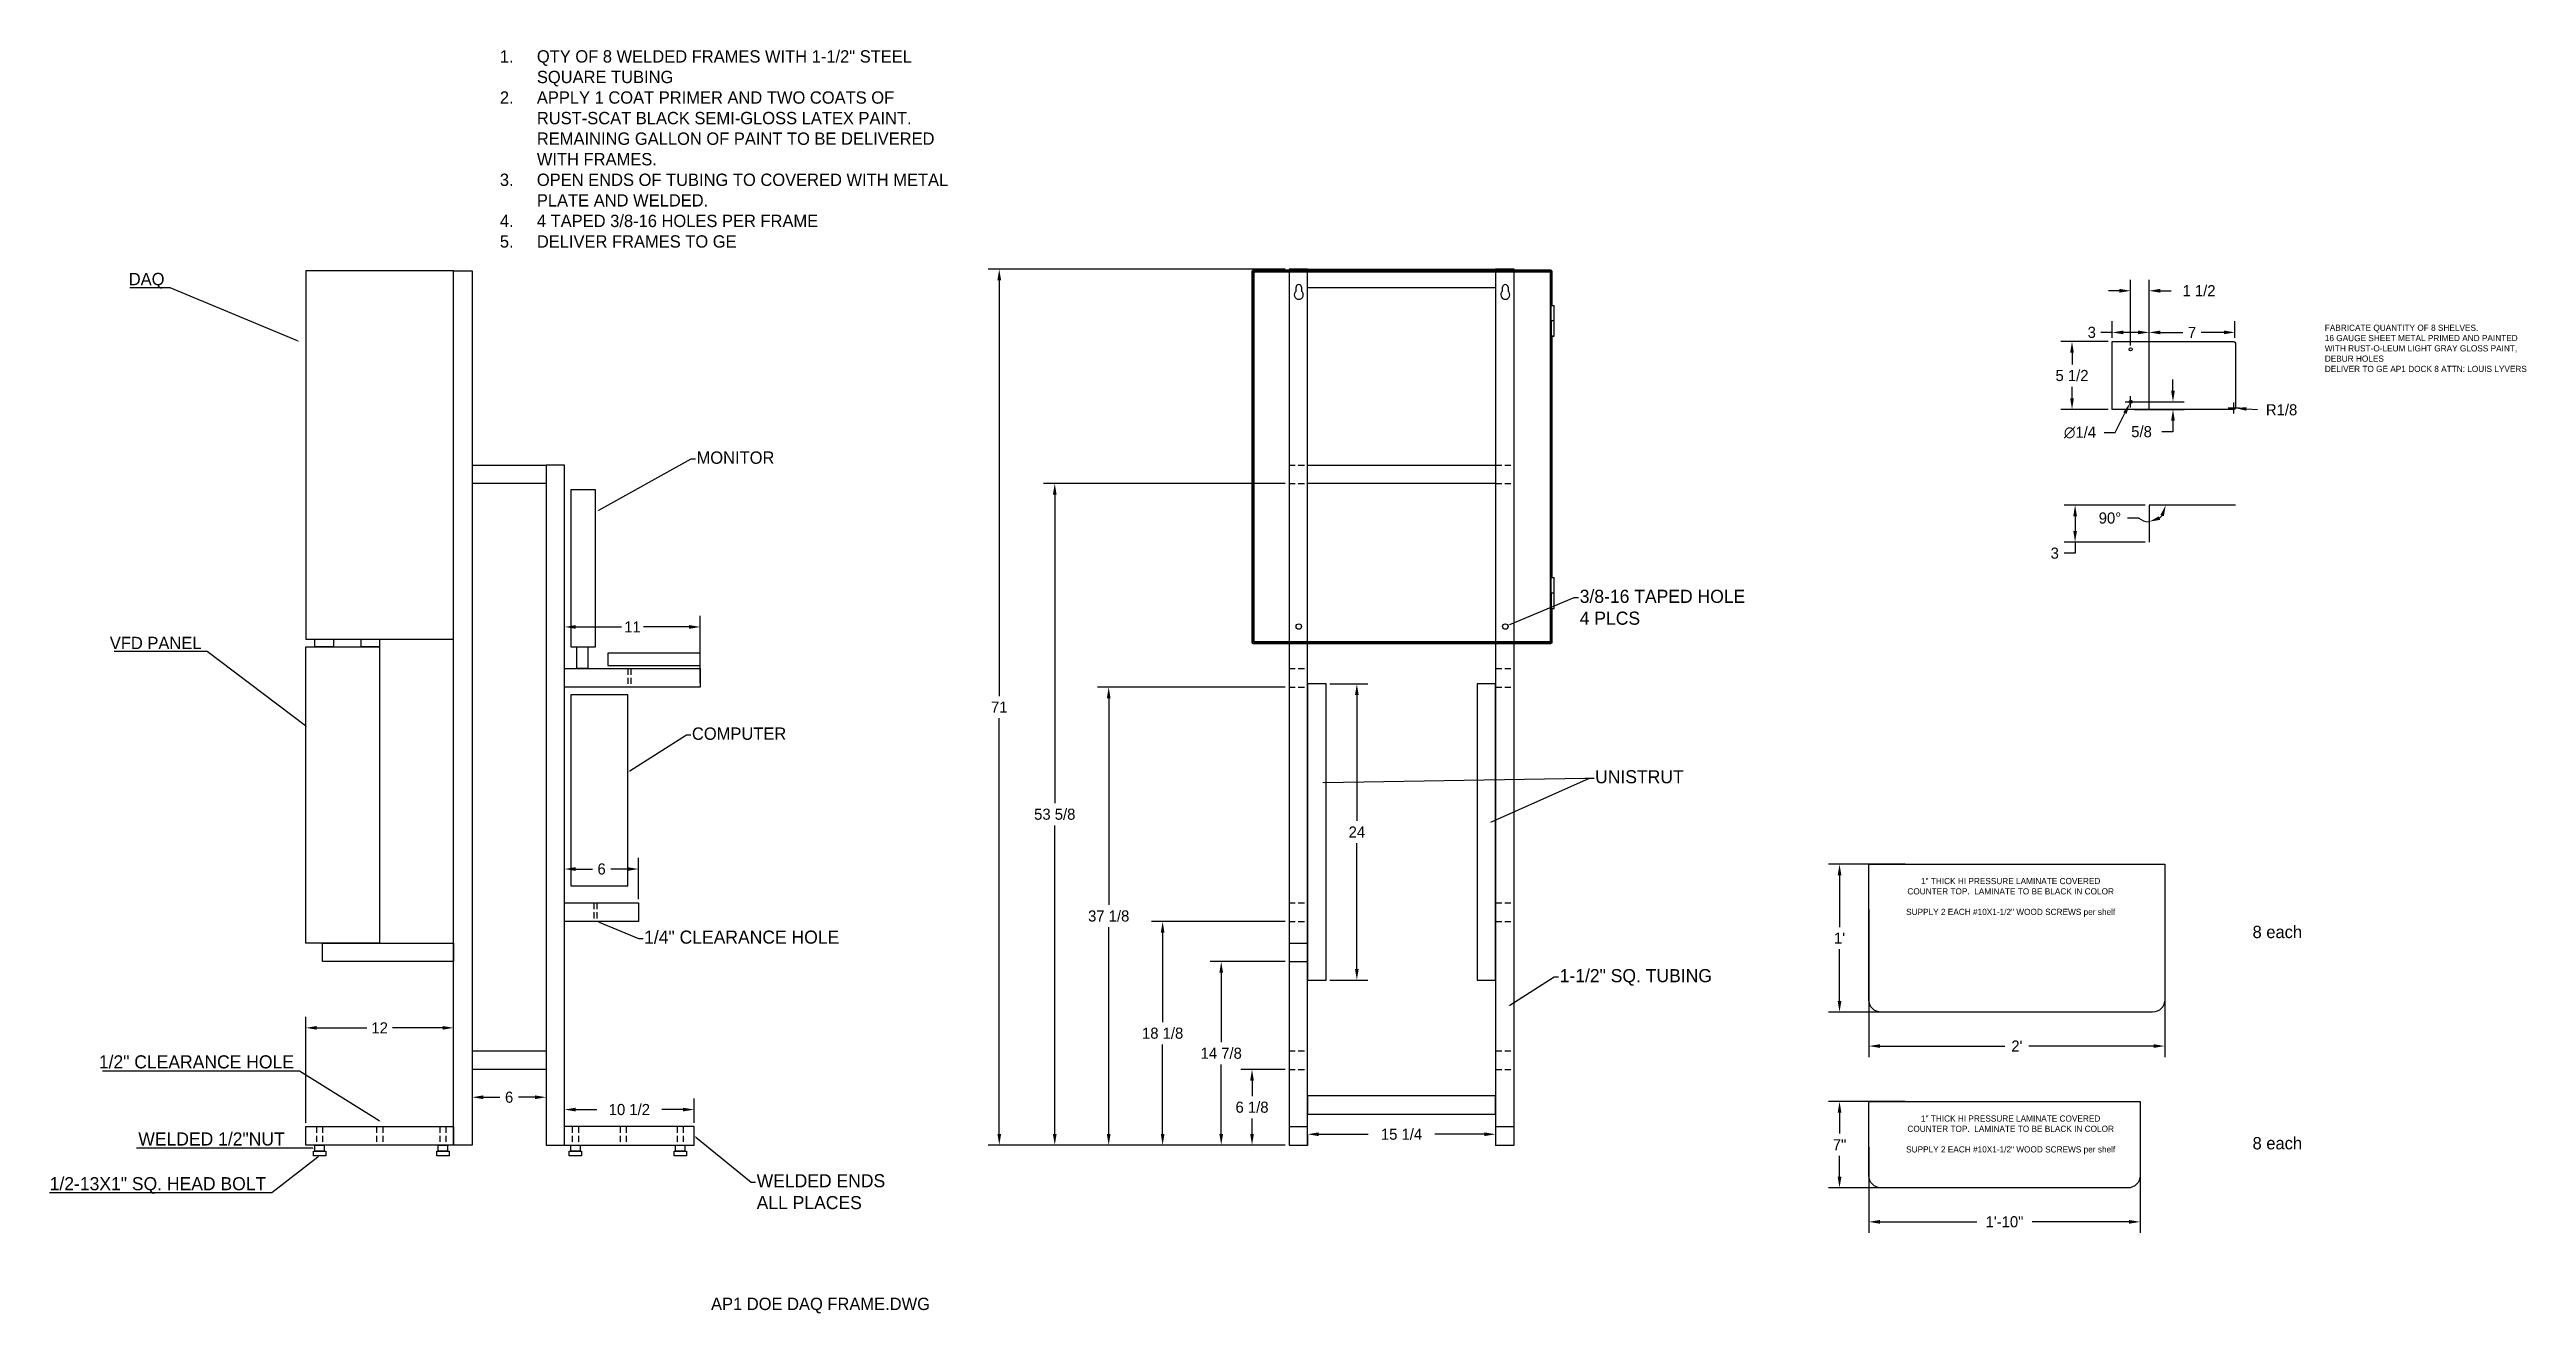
# Model space of a CAD drawing. Header units: inches. Extents: x -342 to -142, y -49 to 53.
import ezdxf
from ezdxf import colors
from ezdxf.entities.mleader import LeaderData, LeaderLine
from ezdxf.math import Vec2, Vec3

# ---------------------------------------------------------------- set-up
doc = ezdxf.new("R2010")
doc.units = ezdxf.units.IN
doc.header["$MEASUREMENT"] = 0
doc.linetypes.add('DASHED', pattern=[0.75, 0.5, -0.25])
doc.layers.get('0').update_dxf_attribs({"linetype": 'CONTINUOUS'})
doc.layers.get('DEFPOINTS').update_dxf_attribs({"linetype": 'CONTINUOUS'})
for name, color, linetype in [('CABINET', 6, 'CONTINUOUS'), ('COM43429', 7, 'CONTINUOUS'), ('COM43482', 7, 'CONTINUOUS'), ('COM48676', 7, 'CONTINUOUS'), ('DASH', 3, 'DASHED'), ('HNG10680', 7, 'CONTINUOUS'), ('HNG10680-FM', 7, 'CONTINUOUS'), ('SCS18593', 7, 'CONTINUOUS'), ('WIRE', 1, 'CONTINUOUS')]:
    doc.layers.add(name, color=color, linetype=linetype)
doc.dimstyles.get("Standard").update_dxf_attribs({"dimtxt": 0.18, "dimasz": 0.18, "dimexe": 0.18, "dimexo": 0.0625, "dimgap": 0.09, "dimtad": 0, "dimtih": 1, "dimtoh": 1, "dimdec": 4, "dimzin": 0, "dimdsep": 46, "dimtxsty": 'Standard', "dimcen": 0.09, "dimadec": 0, "dimazin": 0, "dimtfac": 1, "dimtdec": 4, "dimtofl": 0, "dimtmove": 0, "dimatfit": 3, "dimfxl": 1, "dimtolj": 1, "dimtzin": 0, "dimarcsym": 0})

msp = doc.modelspace()

# ---------------------------------------------------------------- texts
at = {"layer": 'CABINET', "attachment_point": 1}
for s, width, insert, char_height in [('\\pi-3,l3,t3;1.^IQTY OF 8 WELDED FRAMES WITH 1-1/2" STEEL SQUARE TUBING\\P2.^IAPPLY 1 COAT PRIMER AND TWO COATS OF RUST-SCAT BLACK SEMI-GLOSS LATEX PAINT.  REMAINING GALLON OF PAINT TO BE DELIVERED WITH FRAMES.\\P3.^IOPEN ENDS OF TUBING TO COVERED WITH METAL PLATE AND WELDED.\\P4.^I4 TAPED 3/8-16 HOLES PER FRAME\\P5.^IDELIVER FRAMES TO GE   ', 38.125, (-305.875, 53.375), 1), ('FABRICATE QUANTITY OF 8 SHELVES.\\P16 GAUGE SHEET METAL PRIMED AND PAINTED WITH RUST-O-LEUM LIGHT GRAY GLOSS PAINT,  \\PDEBUR HOLES\\PDELIVER TO GE AP1 DOCK 8 ATTN: LOUIS LYVERS', 16.875, (-157.875, 31.125), 0.5), ('AP1 DOE DAQ FRAME.DWG', 38.125, (-288.75, -47.75), 1)]:
    msp.add_mtext_dynamic_manual_height_columns(s, width=width, gutter_width=2.5, heights=[0], dxfattribs=dict(at, insert=insert, char_height=char_height))
at = {"layer": 'WIRE', "width": 17, "attachment_point": 2}
for s, insert, char_height in [('1" THICK HI PRESSURE LAMINATE COVERED COUNTER TOP.  LAMINATE TO BE BLACK IN COLOR\\P\\PSUPPLY 2 EACH #10X1-1/2" WOOD SCREWS per shelf', (-183.35, -13.725), 0.5), ('8 each', (-161.725, -17.6), 1), ('1" THICK HI PRESSURE LAMINATE COVERED COUNTER TOP.  LAMINATE TO BE BLACK IN COLOR\\P\\PSUPPLY 2 EACH #10X1-1/2" WOOD SCREWS per shelf', (-183.35, -32.975), 0.5), ('8 each', (-161.725, -34.725), 1)]:
    msp.add_mtext(s, dxfattribs=dict(at, insert=insert, char_height=char_height))

# ---------------------------------------------------------------- blocks, each defined once
blk = doc.blocks.new('*D7')
at = {"layer": 'CABINET', "color": 0, "lineweight": -2}
for p, q in [((-238.5625, 2), (-235.475, 2)), ((-236.375, 1.1), (-236.375, -9.1)), ((-236.375, -21.1), (-236.375, -10.9)), ((-238.5625, -22), (-235.475, -22))]:
    blk.add_line(p, q, dxfattribs=at)
at = {"layer": 'CABINET', "color": 0}
for points in [[(-236.525, 1.1), (-236.225, 1.1), (-236.375, 2)], [(-236.525, -21.1), (-236.225, -21.1), (-236.375, -22)]]:
    blk.add_solid(points, dxfattribs=at)
at = {"layer": 'DEFPOINTS', "color": 0}
for p in [(-238.875, 2), (-238.875, -22), (-236.375, -22)]:
    blk.add_point(p, dxfattribs=at)
at = {"layer": 'CABINET', "color": 0, "insert": (-236.375, -10), "char_height": 0.9, "attachment_point": 5}
blk.add_mtext('\\A1;24', dxfattribs=at)
blk = doc.blocks.new('*D8')
at = {"layer": 'CABINET', "color": 0, "lineweight": -2}
for p, q in [((-240.375, -34.5625), (-240.375, -35.4)), ((-239.475, -34.5), (-235.45, -34.5)), ((-226.025, -34.5), (-230.05, -34.5)), ((-225.125, -34.5625), (-225.125, -35.4))]:
    blk.add_line(p, q, dxfattribs=at)
at = {"layer": 'CABINET', "color": 0}
for points in [[(-239.475, -34.35), (-239.475, -34.65), (-240.375, -34.5)], [(-226.025, -34.35), (-226.025, -34.65), (-225.125, -34.5)]]:
    blk.add_solid(points, dxfattribs=at)
at = {"layer": 'DEFPOINTS', "color": 0}
for p in [(-240.375, -34.25), (-225.125, -34.25), (-225.125, -34.5)]:
    blk.add_point(p, dxfattribs=at)
at = {"layer": 'CABINET', "color": 0, "insert": (-232.75, -34.5), "char_height": 0.9, "attachment_point": 5}
blk.add_mtext('\\A1;15 1/4', dxfattribs=at)
blk = doc.blocks.new('*D9')
at = {"layer": 'CABINET', "color": 0, "lineweight": -2}
for p, q in [((-242.1875, -29.25), (-245.775, -29.25)), ((-244.875, -30.15), (-244.875, -31.4125)), ((-244.875, -34.475), (-244.875, -33.2125)), ((-242.1875, -35.375), (-245.775, -35.375))]:
    blk.add_line(p, q, dxfattribs=at)
at = {"layer": 'CABINET', "color": 0}
for points in [[(-245.025, -30.15), (-244.725, -30.15), (-244.875, -29.25)], [(-245.025, -34.475), (-244.725, -34.475), (-244.875, -35.375)]]:
    blk.add_solid(points, dxfattribs=at)
at = {"layer": 'DEFPOINTS', "color": 0}
for p in [(-244.875, -29.25), (-241.875, -29.25), (-241.875, -35.375)]:
    blk.add_point(p, dxfattribs=at)
at = {"layer": 'CABINET', "color": 0, "insert": (-244.875, -32.3125), "char_height": 0.9, "attachment_point": 5}
blk.add_mtext('\\A1;6 1/8', dxfattribs=at)
blk = doc.blocks.new('*D10')
at = {"layer": 'CABINET', "color": 0, "lineweight": -2}
for p, q in [((-242.1875, -20.5), (-248.275, -20.5)), ((-247.375, -21.4), (-247.375, -27.0375)), ((-247.375, -34.475), (-247.375, -28.8375)), ((-242.1875, -35.375), (-248.275, -35.375))]:
    blk.add_line(p, q, dxfattribs=at)
at = {"layer": 'CABINET', "color": 0}
for points in [[(-247.525, -21.4), (-247.225, -21.4), (-247.375, -20.5)], [(-247.525, -34.475), (-247.225, -34.475), (-247.375, -35.375)]]:
    blk.add_solid(points, dxfattribs=at)
at = {"layer": 'DEFPOINTS', "color": 0}
for p in [(-247.375, -20.5), (-241.875, -20.5), (-241.875, -35.375)]:
    blk.add_point(p, dxfattribs=at)
at = {"layer": 'CABINET', "color": 0, "insert": (-247.375, -27.9375), "char_height": 0.9, "attachment_point": 5}
blk.add_mtext('\\A1;14 7/8', dxfattribs=at)
blk = doc.blocks.new('*D11')
at = {"layer": 'CABINET', "color": 0, "lineweight": -2}
for p, q in [((-242.1875, -17.25), (-253.025, -17.25)), ((-252.125, -18.15), (-252.125, -25.4125)), ((-252.125, -34.475), (-252.125, -27.2125)), ((-242.1875, -35.375), (-253.025, -35.375))]:
    blk.add_line(p, q, dxfattribs=at)
at = {"layer": 'CABINET', "color": 0}
for points in [[(-252.275, -18.15), (-251.975, -18.15), (-252.125, -17.25)], [(-252.275, -34.475), (-251.975, -34.475), (-252.125, -35.375)]]:
    blk.add_solid(points, dxfattribs=at)
at = {"layer": 'DEFPOINTS', "color": 0}
for p in [(-252.125, -17.25), (-241.875, -17.25), (-241.875, -35.375)]:
    blk.add_point(p, dxfattribs=at)
at = {"layer": 'CABINET', "color": 0, "insert": (-252.125, -26.3125), "char_height": 0.9, "attachment_point": 5}
blk.add_mtext('\\A1;18 1/8', dxfattribs=at)
blk = doc.blocks.new('*D12')
at = {"layer": 'CABINET', "color": 0, "lineweight": -2}
for p, q in [((-242.1875, 1.75), (-257.4, 1.75)), ((-256.5, 0.85), (-256.5, -15.9125)), ((-256.5, -34.475), (-256.5, -17.7125)), ((-242.1875, -35.375), (-257.4, -35.375))]:
    blk.add_line(p, q, dxfattribs=at)
at = {"layer": 'CABINET', "color": 0}
for points in [[(-256.65, 0.85), (-256.35, 0.85), (-256.5, 1.75)], [(-256.65, -34.475), (-256.35, -34.475), (-256.5, -35.375)]]:
    blk.add_solid(points, dxfattribs=at)
at = {"layer": 'DEFPOINTS', "color": 0}
for p in [(-256.5, 1.75), (-241.875, 1.75), (-241.875, -35.375)]:
    blk.add_point(p, dxfattribs=at)
at = {"layer": 'CABINET', "color": 0, "insert": (-256.5, -16.8125), "char_height": 0.9, "attachment_point": 5}
blk.add_mtext('\\A1;37 1/8', dxfattribs=at)
blk = doc.blocks.new('*D13')
at = {"layer": 'CABINET', "color": 0, "lineweight": -2}
for p, q in [((-242.1875, 18.25), (-261.775, 18.25)), ((-260.875, 17.35), (-260.875, -7.6625)), ((-260.875, -34.475), (-260.875, -9.4625)), ((-242.1875, -35.375), (-261.775, -35.375))]:
    blk.add_line(p, q, dxfattribs=at)
at = {"layer": 'CABINET', "color": 0}
for points in [[(-261.025, 17.35), (-260.725, 17.35), (-260.875, 18.25)], [(-261.025, -34.475), (-260.725, -34.475), (-260.875, -35.375)]]:
    blk.add_solid(points, dxfattribs=at)
at = {"layer": 'DEFPOINTS', "color": 0}
for p in [(-260.875, 18.25), (-241.875, 18.25), (-241.875, -35.375)]:
    blk.add_point(p, dxfattribs=at)
at = {"layer": 'CABINET', "color": 0, "insert": (-260.875, -8.5625), "char_height": 0.9, "attachment_point": 5}
blk.add_mtext('\\A1;53 5/8', dxfattribs=at)
blk = doc.blocks.new('*D14')
at = {"layer": 'CABINET', "color": 0, "lineweight": -2}
for p, q in [((-242.1875, 35.625), (-266.275, 35.625)), ((-265.375, 34.725), (-265.375, 1.025)), ((-265.375, -34.475), (-265.375, -0.775)), ((-242.1875, -35.375), (-266.275, -35.375))]:
    blk.add_line(p, q, dxfattribs=at)
at = {"layer": 'CABINET', "color": 0}
for points in [[(-265.525, 34.725), (-265.225, 34.725), (-265.375, 35.625)], [(-265.525, -34.475), (-265.225, -34.475), (-265.375, -35.375)]]:
    blk.add_solid(points, dxfattribs=at)
at = {"layer": 'DEFPOINTS', "color": 0}
for p in [(-265.375, 35.625), (-241.875, 35.625), (-241.875, -35.375)]:
    blk.add_point(p, dxfattribs=at)
at = {"layer": 'CABINET', "color": 0, "insert": (-265.375, 0.125), "char_height": 0.9, "attachment_point": 5}
blk.add_mtext('\\A1;71', dxfattribs=at)
blk = doc.blocks.new('*D15')
at = {"layer": 'CABINET', "color": 0, "lineweight": -2}
for p, q in [((-308.125, -31.4375), (-308.125, -32.4)), ((-307.225, -31.5), (-305.875, -31.5)), ((-303.025, -31.5), (-304.375, -31.5)), ((-302.125, -31.4375), (-302.125, -32.4))]:
    blk.add_line(p, q, dxfattribs=at)
at = {"layer": 'CABINET', "color": 0}
for points in [[(-307.225, -31.35), (-307.225, -31.65), (-308.125, -31.5)], [(-303.025, -31.35), (-303.025, -31.65), (-302.125, -31.5)]]:
    blk.add_solid(points, dxfattribs=at)
at = {"layer": 'DEFPOINTS', "color": 0}
for p in [(-308.125, -31.125), (-302.125, -31.125), (-302.125, -31.5)]:
    blk.add_point(p, dxfattribs=at)
at = {"layer": 'CABINET', "color": 0, "insert": (-305.125, -31.5), "char_height": 0.9, "attachment_point": 5}
blk.add_mtext('\\A1;6', dxfattribs=at)
blk = doc.blocks.new('*D16')
at = {"layer": 'CABINET', "color": 0, "lineweight": -2}
for p, q in [((-300.625, -33.5625), (-300.625, -31.6)), ((-290.125, -33.5625), (-290.125, -31.6)), ((-299.725, -32.5), (-298, -32.5)), ((-291.025, -32.5), (-292.75, -32.5))]:
    blk.add_line(p, q, dxfattribs=at)
at = {"layer": 'CABINET', "color": 0}
for points in [[(-299.725, -32.35), (-299.725, -32.65), (-300.625, -32.5)], [(-291.025, -32.35), (-291.025, -32.65), (-290.125, -32.5)]]:
    blk.add_solid(points, dxfattribs=at)
at = {"layer": 'DEFPOINTS', "color": 0}
for p in [(-300.625, -33.875), (-290.125, -32.5), (-290.125, -33.875)]:
    blk.add_point(p, dxfattribs=at)
at = {"layer": 'CABINET', "color": 0, "insert": (-295.375, -32.5), "char_height": 0.9, "attachment_point": 5}
blk.add_mtext('\\A1;10 1/2', dxfattribs=at)
blk = doc.blocks.new('*D17')
at = {"layer": 'CABINET', "color": 0, "lineweight": -2}
for p, q in [((-321.625, -33.5625), (-321.625, -24.975)), ((-320.725, -25.875), (-316.675, -25.875)), ((-310.525, -25.875), (-314.575, -25.875)), ((-309.625, -33.5625), (-309.625, -24.975))]:
    blk.add_line(p, q, dxfattribs=at)
at = {"layer": 'CABINET', "color": 0}
for points in [[(-320.725, -25.725), (-320.725, -26.025), (-321.625, -25.875)], [(-310.525, -25.725), (-310.525, -26.025), (-309.625, -25.875)]]:
    blk.add_solid(points, dxfattribs=at)
at = {"layer": 'DEFPOINTS', "color": 0}
for p in [(-321.625, -25.875), (-321.625, -33.875), (-309.625, -33.875)]:
    blk.add_point(p, dxfattribs=at)
at = {"layer": 'CABINET', "color": 0, "insert": (-315.625, -25.875), "char_height": 0.9, "attachment_point": 5}
blk.add_mtext('\\A1;12', dxfattribs=at)
blk = doc.blocks.new('*D18')
at = {"layer": 'CABINET', "color": 0, "lineweight": -2}
for p, q in [((-300.625, -15.4375), (-300.625, -12.1)), ((-299.725, -13), (-298.375, -13)), ((-295.525, -13), (-296.875, -13)), ((-294.625, -15.4375), (-294.625, -12.1))]:
    blk.add_line(p, q, dxfattribs=at)
at = {"layer": 'CABINET', "color": 0}
for points in [[(-299.725, -12.85), (-299.725, -13.15), (-300.625, -13)], [(-295.525, -12.85), (-295.525, -13.15), (-294.625, -13)]]:
    blk.add_solid(points, dxfattribs=at)
at = {"layer": 'DEFPOINTS', "color": 0}
for p in [(-294.625, -13), (-300.625, -15.75), (-294.625, -15.75)]:
    blk.add_point(p, dxfattribs=at)
at = {"layer": 'CABINET', "color": 0, "insert": (-297.625, -13), "char_height": 0.9, "attachment_point": 5}
blk.add_mtext('\\A1;6', dxfattribs=at)
blk = doc.blocks.new('*D19')
at = {"layer": 'CABINET', "color": 0, "lineweight": -2}
for p, q in [((-300.625, 2.0625), (-300.625, 7.525)), ((-299.725, 6.625), (-296.025, 6.625)), ((-290.525, 6.625), (-294.225, 6.625)), ((-289.625, 2.0625), (-289.625, 7.525))]:
    blk.add_line(p, q, dxfattribs=at)
at = {"layer": 'CABINET', "color": 0}
for points in [[(-299.725, 6.775), (-299.725, 6.475), (-300.625, 6.625)], [(-290.525, 6.775), (-290.525, 6.475), (-289.625, 6.625)]]:
    blk.add_solid(points, dxfattribs=at)
at = {"layer": 'DEFPOINTS', "color": 0}
for p in [(-289.625, 6.625), (-300.625, 1.75), (-289.625, 1.75)]:
    blk.add_point(p, dxfattribs=at)
at = {"layer": 'CABINET', "color": 0, "insert": (-295.125, 6.625), "char_height": 0.9, "attachment_point": 5}
blk.add_mtext('\\A1;11', dxfattribs=at)
blk = doc.blocks.new('*D20')
at = {"layer": 'DEFPOINTS', "color": 0}
for p in [(-191.6, -31.85), (-197.23, -38.85), (-191.6, -38.85)]:
    blk.add_point(p, dxfattribs=at)
at = {"layer": 'WIRE', "color": 0, "lineweight": -2}
for p, q in [((-191.91, -31.85), (-198.13, -31.85)), ((-197.23, -32.75), (-197.23, -34.45)), ((-197.23, -37.95), (-197.23, -36.25)), ((-191.91, -38.85), (-198.13, -38.85))]:
    blk.add_line(p, q, dxfattribs=at)
at = {"layer": 'WIRE', "color": 0}
for points in [[(-197.38, -32.75), (-197.08, -32.75), (-197.23, -31.85)], [(-197.38, -37.95), (-197.08, -37.95), (-197.23, -38.85)]]:
    blk.add_solid(points, dxfattribs=at)
at = {"layer": 'WIRE', "color": 0, "insert": (-197.23, -35.35), "char_height": 0.9, "attachment_point": 5}
blk.add_mtext('\\A1;7"', dxfattribs=at)
blk = doc.blocks.new('*D21')
at = {"layer": 'DEFPOINTS', "color": 0}
for p in [(-194.85, -35.23), (-172.85, -35.23), (-172.85, -41.6)]:
    blk.add_point(p, dxfattribs=at)
at = {"layer": 'WIRE', "color": 0, "lineweight": -2}
for p, q in [((-194.85, -35.54), (-194.85, -42.5)), ((-172.85, -35.54), (-172.85, -42.5)), ((-193.95, -41.6), (-186.1, -41.6)), ((-173.75, -41.6), (-181.6, -41.6))]:
    blk.add_line(p, q, dxfattribs=at)
at = {"layer": 'WIRE', "color": 0}
for points in [[(-193.95, -41.45), (-193.95, -41.75), (-194.85, -41.6)], [(-173.75, -41.45), (-173.75, -41.75), (-172.85, -41.6)]]:
    blk.add_solid(points, dxfattribs=at)
at = {"layer": 'WIRE', "color": 0, "insert": (-183.85, -41.6), "char_height": 0.9, "attachment_point": 5}
blk.add_mtext('\\A1;1\'-10"', dxfattribs=at)
blk = doc.blocks.new('*D22')
at = {"layer": 'DEFPOINTS', "color": 0}
for p in [(-191.6, -12.6), (-197.23, -24.6), (-191.6, -24.6)]:
    blk.add_point(p, dxfattribs=at)
at = {"layer": 'WIRE', "color": 0, "lineweight": -2}
for p, q in [((-191.91, -12.6), (-198.13, -12.6)), ((-197.23, -13.5), (-197.23, -17.7)), ((-197.23, -23.7), (-197.23, -19.5)), ((-191.91, -24.6), (-198.13, -24.6))]:
    blk.add_line(p, q, dxfattribs=at)
at = {"layer": 'WIRE', "color": 0}
for points in [[(-197.38, -13.5), (-197.08, -13.5), (-197.23, -12.6)], [(-197.38, -23.7), (-197.08, -23.7), (-197.23, -24.6)]]:
    blk.add_solid(points, dxfattribs=at)
at = {"layer": 'WIRE', "color": 0, "insert": (-197.23, -18.6), "char_height": 0.9, "attachment_point": 5}
blk.add_mtext("\\A1;1'", dxfattribs=at)
blk = doc.blocks.new('*D23')
at = {"layer": 'DEFPOINTS', "color": 0}
for p in [(-194.85, -15.98), (-170.85, -15.98), (-170.85, -27.35)]:
    blk.add_point(p, dxfattribs=at)
at = {"layer": 'WIRE', "color": 0, "lineweight": -2}
for p, q in [((-194.85, -16.29), (-194.85, -28.25)), ((-170.85, -16.29), (-170.85, -28.25)), ((-193.95, -27.35), (-183.83, -27.35)), ((-171.75, -27.35), (-181.88, -27.35))]:
    blk.add_line(p, q, dxfattribs=at)
at = {"layer": 'WIRE', "color": 0}
for points in [[(-193.95, -27.2), (-193.95, -27.5), (-194.85, -27.35)], [(-171.75, -27.2), (-171.75, -27.5), (-170.85, -27.35)]]:
    blk.add_solid(points, dxfattribs=at)
at = {"layer": 'WIRE', "color": 0, "insert": (-182.85, -27.35), "char_height": 0.9, "attachment_point": 5}
blk.add_mtext("\\A1;2'", dxfattribs=at)
blk = doc.blocks.new('*D24')
at = {"layer": 'CABINET', "color": 0, "lineweight": -2}
for p, q in [((-172.12, 30.06), (-172.12, 31.4)), ((-171.22, 30.5), (-169.39, 30.5)), ((-166.06, 30.5), (-167.89, 30.5)), ((-165.16, 30.06), (-165.16, 31.4))]:
    blk.add_line(p, q, dxfattribs=at)
at = {"layer": 'CABINET', "color": 0}
for points in [[(-171.22, 30.65), (-171.22, 30.35), (-172.12, 30.5)], [(-166.06, 30.65), (-166.06, 30.35), (-165.16, 30.5)]]:
    blk.add_solid(points, dxfattribs=at)
at = {"layer": 'DEFPOINTS', "color": 0}
for p in [(-165.16, 30.5), (-172.12, 29.75), (-165.16, 29.75)]:
    blk.add_point(p, dxfattribs=at)
at = {"layer": 'CABINET', "color": 0, "insert": (-168.64, 30.5), "char_height": 0.9, "attachment_point": 5}
blk.add_mtext('\\A1;7', dxfattribs=at)
blk = doc.blocks.new('*D25')
at = {"layer": 'CABINET', "color": 0, "lineweight": -2}
for p, q in [((-175.125, 30.5), (-176.025, 30.5)), ((-175.125, 30.0625), (-175.125, 31.4)), ((-173.025, 30.5), (-174.225, 30.5)), ((-172.125, 30.0625), (-172.125, 31.4))]:
    blk.add_line(p, q, dxfattribs=at)
at = {"layer": 'CABINET', "color": 0}
for points in [[(-174.225, 30.65), (-174.225, 30.35), (-175.125, 30.5)], [(-173.025, 30.65), (-173.025, 30.35), (-172.125, 30.5)]]:
    blk.add_solid(points, dxfattribs=at)
at = {"layer": 'DEFPOINTS', "color": 0}
for p in [(-175.125, 30.5), (-175.125, 29.75), (-172.125, 29.75)]:
    blk.add_point(p, dxfattribs=at)
at = {"layer": 'CABINET', "color": 0, "insert": (-176.775, 30.5), "char_height": 0.9, "attachment_point": 5}
blk.add_mtext('\\A1;3', dxfattribs=at)
blk = doc.blocks.new('*D26')
at = {"layer": 'CABINET', "color": 0, "lineweight": -2}
for p, q in [((-175.4375, 29.75), (-179.275, 29.75)), ((-178.375, 28.85), (-178.375, 27.9)), ((-175.4375, 24.25), (-179.275, 24.25)), ((-178.375, 25.15), (-178.375, 26.1))]:
    blk.add_line(p, q, dxfattribs=at)
at = {"layer": 'CABINET', "color": 0}
for points in [[(-178.525, 28.85), (-178.225, 28.85), (-178.375, 29.75)], [(-178.525, 25.15), (-178.225, 25.15), (-178.375, 24.25)]]:
    blk.add_solid(points, dxfattribs=at)
at = {"layer": 'DEFPOINTS', "color": 0}
for p in [(-175.125, 29.75), (-178.375, 24.25), (-175.125, 24.25)]:
    blk.add_point(p, dxfattribs=at)
at = {"layer": 'CABINET', "color": 0, "insert": (-178.375, 27), "char_height": 0.9, "attachment_point": 5}
blk.add_mtext('\\A1;5 1/2', dxfattribs=at)
blk = doc.blocks.new('*D27')
at = {"layer": 'CABINET', "color": 0, "lineweight": -2}
blk.add_line((-172.97, 15.45), (-173.87, 15.45), dxfattribs=at)
for start, end in [(231.1199, 270), (308.8801, 321.1199)]:
    blk.add_arc((-172.12, 16.5), 1.35, start, end, dxfattribs=at)
at = {"layer": 'CABINET', "color": 0}
for points in [[(-171.21, 15.7), (-170.93, 15.6), (-170.77, 16.5)], [(-171.23, 15.31), (-171.33, 15.59), (-172.12, 15.15)]]:
    blk.add_solid(points, dxfattribs=at)
at = {"layer": 'DEFPOINTS', "color": 0}
for p in [(-172.12, 16.5), (-172.12, 16.5), (-165.12, 16.5), (-170.95, 15.82), (-172.12, 13.5)]:
    blk.add_point(p, dxfattribs=at)
at = {"layer": 'CABINET', "color": 0, "insert": (-175.3, 15.45), "char_height": 0.9, "attachment_point": 5}
blk.add_mtext('\\A1;90°', dxfattribs=at)
blk = doc.blocks.new('*D28')
at = {"layer": 'CABINET', "color": 0, "lineweight": -2}
for p, q in [((-165.7, 24.38), (-164.8, 24.38)), ((-165.25, 23.93), (-165.25, 24.83)), ((-163.33, 24.22), (-164.23, 24.29))]:
    blk.add_line(p, q, dxfattribs=at)
at = {"layer": 'CABINET', "color": 0}
blk.add_solid([(-164.22, 24.44), (-164.24, 24.15), (-165.13, 24.37)], dxfattribs=at)
at = {"layer": 'DEFPOINTS', "color": 0}
for p in [(-165.25, 24.38), (-165.13, 24.37)]:
    blk.add_point(p, dxfattribs=at)
at = {"layer": 'CABINET', "color": 0, "insert": (-161.38, 24.22), "char_height": 0.9, "attachment_point": 5}
blk.add_mtext('\\A1;R1/8', dxfattribs=at)
blk = doc.blocks.new('*D29')
at = {"layer": 'CABINET', "color": 0, "lineweight": -2}
for p, q in [((-174.07, 24.88), (-173.18, 24.88)), ((-173.62, 24.42), (-173.62, 25.33)), ((-175.78, 22.38), (-174.88, 22.38)), ((-174.88, 22.38), (-174.08, 23.96))]:
    blk.add_line(p, q, dxfattribs=at)
at = {"layer": 'CABINET', "color": 0}
blk.add_solid([(-174.22, 24.03), (-173.95, 23.89), (-173.68, 24.76)], dxfattribs=at)
at = {"layer": 'DEFPOINTS', "color": 0}
for p in [(-173.68, 24.76), (-173.57, 24.99)]:
    blk.add_point(p, dxfattribs=at)
at = {"layer": 'CABINET', "color": 0, "insert": (-177.73, 22.38), "char_height": 0.9, "attachment_point": 5}
blk.add_mtext('\\A1;∅1/4', dxfattribs=at)
blk = doc.blocks.new('*D31')
at = {"layer": 'CABINET', "color": 0, "lineweight": -2}
for p, q in [((-170.1875, 25.775), (-170.1875, 26.675)), ((-173.3125, 24.875), (-169.2875, 24.875)), ((-173.3125, 24.25), (-169.2875, 24.25)), ((-170.1875, 22.45), (-171.0875, 22.45)), ((-170.1875, 23.35), (-170.1875, 22.45))]:
    blk.add_line(p, q, dxfattribs=at)
at = {"layer": 'CABINET', "color": 0}
for points in [[(-170.3375, 25.775), (-170.0375, 25.775), (-170.1875, 24.875)], [(-170.3375, 23.35), (-170.0375, 23.35), (-170.1875, 24.25)]]:
    blk.add_solid(points, dxfattribs=at)
at = {"layer": 'DEFPOINTS', "color": 0}
for p in [(-173.625, 24.875), (-173.625, 24.25), (-170.1875, 24.25)]:
    blk.add_point(p, dxfattribs=at)
at = {"layer": 'CABINET', "color": 0, "insert": (-172.7375, 22.45), "char_height": 0.9, "attachment_point": 5}
blk.add_mtext('\\A1;5/8', dxfattribs=at)
blk = doc.blocks.new('*D32')
at = {"layer": 'CABINET', "color": 0, "lineweight": -2}
for p, q in [((-173.625, 29.4375), (-173.625, 34.775)), ((-172.125, 29.4375), (-172.125, 34.775)), ((-174.525, 33.875), (-175.425, 33.875)), ((-171.225, 33.875), (-170.325, 33.875))]:
    blk.add_line(p, q, dxfattribs=at)
at = {"layer": 'CABINET', "color": 0}
for points in [[(-174.525, 34.025), (-174.525, 33.725), (-173.625, 33.875)], [(-171.225, 34.025), (-171.225, 33.725), (-172.125, 33.875)]]:
    blk.add_solid(points, dxfattribs=at)
at = {"layer": 'DEFPOINTS', "color": 0}
for p in [(-172.125, 33.875), (-173.625, 29.125), (-172.125, 29.125)]:
    blk.add_point(p, dxfattribs=at)
at = {"layer": 'CABINET', "color": 0, "insert": (-168.075, 33.875), "char_height": 0.9, "attachment_point": 5}
blk.add_mtext('\\A1;1 1/2', dxfattribs=at)
blk = doc.blocks.new('*D33')
at = {"layer": 'CABINET', "color": 0, "lineweight": -2}
for p, q in [((-172.4375, 16.5), (-179.025, 16.5)), ((-178.125, 15.6), (-178.125, 14.4)), ((-172.4375, 13.5), (-179.025, 13.5)), ((-178.125, 12.6), (-179.025, 12.6)), ((-178.125, 13.5), (-178.125, 12.6))]:
    blk.add_line(p, q, dxfattribs=at)
at = {"layer": 'CABINET', "color": 0}
for points in [[(-178.275, 15.6), (-177.975, 15.6), (-178.125, 16.5)], [(-178.275, 14.4), (-177.975, 14.4), (-178.125, 13.5)]]:
    blk.add_solid(points, dxfattribs=at)
at = {"layer": 'DEFPOINTS', "color": 0}
for p in [(-172.125, 16.5), (-178.125, 13.5), (-172.125, 13.5)]:
    blk.add_point(p, dxfattribs=at)
at = {"layer": 'CABINET', "color": 0, "insert": (-179.775, 12.6), "char_height": 0.9, "attachment_point": 5}
blk.add_mtext('\\A1;3', dxfattribs=at)

# ---------------------------------------------------------------- dimensions: what is measured, and where the dimension line sits
at = {"layer": 'CABINET'}
for base, p1, p2, picture, middle in [((-265.375, 35.625), (-241.875, -35.375), (-241.875, 35.625), '*D14', (-265.375, 0.125)), ((-178.375, 24.25), (-175.125, 29.75), (-175.125, 24.25), '*D26', (-178.375, 27)), ((-170.1875, 24.25), (-173.625, 24.875), (-173.625, 24.25), '*D31', (-172.7375, 22.45)), ((-260.875, 18.25), (-241.875, -35.375), (-241.875, 18.25), '*D13', (-260.875, -8.5625)), ((-178.125, 13.5), (-172.125, 16.5), (-172.125, 13.5), '*D33', (-179.775, 12.6)), ((-256.5, 1.75), (-241.875, -35.375), (-241.875, 1.75), '*D12', (-256.5, -16.8125)), ((-236.375, -22), (-238.875, 2), (-238.875, -22), '*D7', (-236.375, -10)), ((-252.125, -17.25), (-241.875, -35.375), (-241.875, -17.25), '*D11', (-252.125, -26.3125)), ((-247.375, -20.5), (-241.875, -35.375), (-241.875, -20.5), '*D10', (-247.375, -27.9375)), ((-244.875, -29.25), (-241.875, -35.375), (-241.875, -29.25), '*D9', (-244.875, -32.3125))]:
    dim = msp.add_linear_dim(base=base, p1=p1, p2=p2, angle=90, dimstyle='Standard', override={"dimscale": 5, "dimdec": 3, "dimlunit": 5, "dimtdec": 3, "dimfrac": 2}, dxfattribs=at)
    dim.commit()
    dim.dimension.update_dxf_attribs({"geometry": picture, "text_midpoint": middle})
for base, p1, p2, picture, middle in [((-172.125, 33.875), (-173.625, 29.125), (-172.125, 29.125), '*D32', (-168.075, 33.875)), ((-175.125, 30.5), (-172.125, 29.75), (-175.125, 29.75), '*D25', (-176.775, 30.5)), ((-165.1616, 30.5), (-172.125, 29.75), (-165.1616, 29.75), '*D24', (-168.6433, 30.5)), ((-289.625, 6.625), (-300.625, 1.75), (-289.625, 1.75), '*D19', (-295.125, 6.625)), ((-294.625, -13), (-300.625, -15.75), (-294.625, -15.75), '*D18', (-297.625, -13)), ((-321.625, -25.875), (-309.625, -33.875), (-321.625, -33.875), '*D17', (-315.625, -25.875)), ((-302.125, -31.5), (-308.125, -31.125), (-302.125, -31.125), '*D15', (-305.125, -31.5)), ((-290.125, -32.5), (-300.625, -33.875), (-290.125, -33.875), '*D16', (-295.375, -32.5)), ((-225.125, -34.5), (-240.375, -34.25), (-225.125, -34.25), '*D8', (-232.75, -34.5))]:
    dim = msp.add_linear_dim(base=base, p1=p1, p2=p2, dimstyle='Standard', override={"dimscale": 5, "dimdec": 3, "dimlunit": 5, "dimtdec": 3, "dimfrac": 2}, dxfattribs=at)
    dim.commit()
    dim.dimension.update_dxf_attribs({"geometry": picture, "text_midpoint": middle})
dim = msp.add_diameter_dim_2p(p1=(-173.5691, 24.9868), p2=(-173.6809, 24.7632), dimstyle='Standard', override={"dimscale": 5, "dimdec": 3, "dimlunit": 5, "dimtdec": 3, "dimfrac": 2}, dxfattribs=at)
dim.commit()
dim.dimension.update_dxf_attribs({"geometry": '*D29', "text_midpoint": (-177.725, 22.375), "dimtype": 163})
dim = msp.add_radius_dim(center=(-165.25, 24.375), mpoint=(-165.1254, 24.3652), dimstyle='Standard', override={"dimscale": 5, "dimdec": 3, "dimlunit": 5, "dimtdec": 3, "dimfrac": 2}, dxfattribs=at)
dim.commit()
dim.dimension.update_dxf_attribs({"geometry": '*D28', "text_midpoint": (-163.3309, 24.2242)})
dim = msp.add_angular_dim_2l(base=(-170.9541, 15.824), line1=((-165.125, 16.5), (-172.125, 16.5)), line2=((-172.125, 16.5), (-172.125, 13.5)), dimstyle='Standard', override={"dimscale": 5, "dimdec": 3, "dimlunit": 5, "dimtdec": 3, "dimfrac": 2}, dxfattribs=at)
dim.commit()
dim.dimension.update_dxf_attribs({"geometry": '*D27', "text_midpoint": (-175.2987, 15.4475)})
at = {"layer": 'WIRE'}
for base, p1, p2, picture, middle in [((-197.225, -24.6), (-191.6, -12.6), (-191.6, -24.6), '*D22', (-197.225, -18.6)), ((-197.225, -38.85), (-191.6, -31.85), (-191.6, -38.85), '*D20', (-197.225, -35.35))]:
    dim = msp.add_linear_dim(base=base, p1=p1, p2=p2, angle=90, dimstyle='Standard', override={"dimscale": 5, "dimdec": 3, "dimlunit": 4, "dimfrac": 2}, dxfattribs=at)
    dim.commit()
    dim.dimension.update_dxf_attribs({"geometry": picture, "text_midpoint": middle})
for base, p1, p2, picture, middle in [((-170.85, -27.35), (-194.85, -15.975), (-170.85, -15.975), '*D23', (-182.85, -27.35)), ((-172.85, -41.6), (-194.85, -35.225), (-172.85, -35.225), '*D21', (-183.85, -41.6))]:
    dim = msp.add_linear_dim(base=base, p1=p1, p2=p2, dimstyle='Standard', override={"dimscale": 5, "dimdec": 3, "dimlunit": 4, "dimfrac": 2}, dxfattribs=at)
    dim.commit()
    dim.dimension.update_dxf_attribs({"geometry": picture, "text_midpoint": middle})

# ---------------------------------------------------------------- linework, layer by layer
msp.add_line((-320.875, 5.625), (-319.5, 5.625))
for points in [[(-309.625, 35.5), (-321.625, 35.5), (-321.625, 5.625), (-309.625, 5.625)], [(-300.125, 5), (-298.125, 5), (-298.125, 17.75), (-300.125, 17.75)], [(-321.625, 5), (-315.625, 5), (-315.625, -19), (-321.625, -19)], [(-320.875, 5.625), (-319.375, 5.625), (-319.375, 5), (-320.875, 5)], [(-317.125, 5.625), (-315.625, 5.625), (-315.625, 5), (-317.125, 5)], [(-299.625, 5), (-298.75, 5), (-298.75, 3.25), (-299.625, 3.25)], [(-297.125, 3.5), (-289.625, 3.5), (-289.625, 4.5), (-297.125, 4.5)], [(-300.125, -14.375), (-295.5, -14.375), (-295.5, 1.125), (-300.125, 1.125)]]:
    msp.add_lwpolyline(points, close=True)
at = {"layer": 'CABINET'}
for p, q in [((-172.125, 24.25), (-172.125, 29.75)), ((-308.125, 19.75), (-302.125, 19.75)), ((-302.125, 18.25), (-308.125, 18.25)), ((-302.125, 19.75), (-302.125, 18.25)), ((-302.125, 19.75), (-302.125, -35.375)), ((-300.625, 19.75), (-302.125, 19.75)), ((-300.625, -35.375), (-300.625, 19.75)), ((-165.125, 16.5), (-172.125, 16.5)), ((-172.125, 16.5), (-172.125, 13.5)), ((-300.625, 3.25), (-289.625, 3.25)), ((-289.625, 3.25), (-289.625, 1.75)), ((-289.625, 1.75), (-300.625, 1.75)), ((-300.625, -15.75), (-294.625, -15.75)), ((-294.625, -15.75), (-294.625, -17.25)), ((-294.625, -17.25), (-300.625, -17.25)), ((-241.875, -19), (-240.375, -19)), ((-241.875, -20.5), (-240.375, -20.5)), ((-308.125, -27.75), (-302.125, -27.75)), ((-302.125, -27.75), (-302.125, -29.25)), ((-302.125, -29.25), (-308.125, -29.25)), ((-290.125, -33.875), (-300.625, -33.875)), ((-290.125, -35.375), (-290.125, -33.875)), ((-241.875, -33.875), (-240.375, -33.875)), ((-225.125, -33.875), (-223.625, -33.875)), ((-302.125, -35.375), (-290.125, -35.375))]:
    msp.add_line(p, q, dxfattribs=at)
for points in [[(-308.125, -35.375), (-309.625, -35.375), (-309.625, 35.5), (-308.125, 35.5)], [(-241.875, -35.375), (-240.375, -35.375), (-240.375, 35.625), (-241.875, 35.625)], [(-240.375, 35.625), (-225.125, 35.625), (-225.125, 34.125), (-240.375, 34.125)], [(-225.125, -35.375), (-223.625, -35.375), (-223.625, 35.625), (-225.125, 35.625)], [(-240.375, 19.75), (-225.125, 19.75), (-225.125, 18.25), (-240.375, 18.25)], [(-240.375, -22), (-238.875, -22), (-238.875, 2), (-240.375, 2)], [(-226.625, -22), (-225.125, -22), (-225.125, 2), (-226.625, 2)], [(-320.25, -19), (-309.625, -19), (-309.625, -20.5), (-320.25, -20.5)], [(-240.375, -32.875), (-225.125, -32.875), (-225.125, -31.375), (-240.375, -31.375)], [(-309.625, -35.375), (-321.625, -35.375), (-321.625, -33.875), (-309.625, -33.875)], [(-321, -35.875), (-320, -35.875), (-320, -36.25), (-321, -36.25)], [(-320.875, -35.375), (-320.125, -35.375), (-320.125, -35.875), (-320.875, -35.875)], [(-311, -35.875), (-310, -35.875), (-310, -36.25), (-311, -36.25)], [(-310.875, -35.375), (-310.125, -35.375), (-310.125, -35.875), (-310.875, -35.875)], [(-300.25, -35.875), (-299.25, -35.875), (-299.25, -36.25), (-300.25, -36.25)], [(-300.125, -35.375), (-299.375, -35.375), (-299.375, -35.875), (-300.125, -35.875)], [(-291.75, -35.875), (-290.75, -35.875), (-290.75, -36.25), (-291.75, -36.25)], [(-291.625, -35.375), (-290.875, -35.375), (-290.875, -35.875), (-291.625, -35.875)]]:
    msp.add_lwpolyline(points, close=True, dxfattribs=at)
msp.add_lwpolyline([(-175.125, 29.75), (-165.25, 29.75, -0.41421356), (-165.125, 29.625), (-165.125, 24.375, -0.41421356), (-165.25, 24.25), (-175.125, 24.25)], format="xyb", close=True, dxfattribs=at)
for centre in [(-173.625, 29.125), (-173.625, 24.875)]:
    msp.add_circle(centre, 0.125, dxfattribs=at)
at = {"layer": 'COM43429', "color": 7, "linetype": 'Continuous'}
for p, q in [((-244.8029, 35.49), (-244.803, 35.49)), ((-244.803, 35.49), (-244.803, 35.4899)), ((-244.71, 34.74), (-244.803, 34.74)), ((-244.053, 35.49), (-244.053, 35.406)), ((-244.71, 6.072), (-244.803, 6.072)), ((-244.803, 5.3221), (-244.803, 5.322)), ((-244.8029, 5.322), (-244.803, 5.322)), ((-244.053, 5.406), (-244.053, 5.322))]:
    msp.add_line(p, q, dxfattribs=at)
at = {"layer": 'COM43482', "color": 7, "linetype": 'Continuous'}
for p, q in [((-244.875, 35.4899), (-244.803, 35.4899)), ((-244.875, 5.3221), (-244.875, 35.4899)), ((-244.803, 5.3221), (-244.803, 35.4899)), ((-244.8029, 35.562), (-244.8029, 35.49)), ((-244.8029, 35.562), (-220.6351, 35.562)), ((-244.8029, 35.49), (-220.6351, 35.49)), ((-220.6351, 35.49), (-220.671, 35.454)), ((-220.635, 35.4899), (-220.671, 35.454)), ((-220.6351, 35.562), (-220.6351, 35.49)), ((-220.635, 35.4899), (-220.635, 32.9955)), ((-220.563, 35.4899), (-220.635, 35.4899)), ((-220.563, 35.4899), (-220.563, 32.687)), ((-220.635, 32.7235), (-220.635, 32.6872)), ((-220.635, 30.187), (-220.635, 10.625)), ((-220.563, 30.187), (-220.563, 10.625)), ((-220.635, 8.1247), (-220.635, 5.3221)), ((-220.563, 8.1247), (-220.563, 5.3221)), ((-244.875, 5.3221), (-244.803, 5.3221)), ((-220.6351, 5.322), (-244.8029, 5.322)), ((-244.8029, 5.25), (-244.8029, 5.322)), ((-220.6351, 5.25), (-244.8029, 5.25)), ((-220.635, 5.3221), (-220.671, 5.358)), ((-220.6351, 5.322), (-220.671, 5.358)), ((-220.6351, 5.25), (-220.6351, 5.322)), ((-220.563, 5.3221), (-220.635, 5.3221))]:
    msp.add_line(p, q, dxfattribs=at)
at = {"layer": 'COM48676', "color": 7, "linetype": 'Continuous'}
for p, q in [((-244.71, 35.298), (-244.71, 35.406)), ((-244.71, 35.406), (-220.71, 35.406)), ((-244.71, 5.514), (-244.71, 35.298)), ((-241.3038, 33.8489), (-241.3038, 34.156)), ((-240.8663, 34.156), (-240.8663, 33.8489)), ((-224.5538, 33.8489), (-224.5538, 34.156)), ((-224.1163, 34.156), (-224.1163, 33.8489)), ((-220.71, 35.406), (-220.71, 35.298)), ((-220.71, 35.298), (-220.71, 5.514)), ((-244.71, 5.406), (-244.71, 5.514)), ((-220.71, 5.406), (-244.71, 5.406)), ((-220.71, 5.514), (-220.71, 5.406))]:
    msp.add_line(p, q, dxfattribs=at)
for centre in [(-241.085, 6.656), (-224.335, 6.656)]:
    msp.add_circle(centre, 0.2188, dxfattribs=at)
for centre, radius, start, end in [((-241.085, 34.156), 0.2188, 0, 180), ((-224.335, 34.156), 0.2188, 0, 180), ((-241.085, 33.5542), 0.367, 126.587452, 53.412548), ((-224.335, 33.5542), 0.367, 126.587452, 53.412548)]:
    msp.add_arc(centre, radius, start, end, dxfattribs=at)
at = {"layer": 'DASH'}
for p, q in [((-241.875, 19.75), (-240.375, 19.75)), ((-241.875, 18.25), (-240.375, 18.25)), ((-225.125, 19.75), (-223.625, 19.75)), ((-225.125, 18.25), (-223.625, 18.25)), ((-295.5, 3.25), (-295.5, 1.75)), ((-295.25, 3.25), (-295.25, 1.75)), ((-241.875, 3.25), (-240.375, 3.25)), ((-225.125, 3.25), (-223.625, 3.25)), ((-241.875, 1.75), (-240.375, 1.75)), ((-225.125, 1.75), (-223.625, 1.75)), ((-298.25, -15.75), (-298.25, -17.25)), ((-298, -15.75), (-298, -17.25)), ((-241.875, -15.75), (-240.375, -15.75)), ((-225.125, -15.75), (-223.625, -15.75)), ((-241.875, -17.25), (-240.375, -17.25)), ((-225.125, -17.25), (-223.625, -17.25)), ((-241.875, -27.75), (-240.375, -27.75)), ((-225.125, -27.75), (-223.625, -27.75)), ((-241.875, -29.25), (-240.375, -29.25)), ((-225.125, -29.25), (-223.625, -29.25)), ((-320.75, -33.875), (-320.75, -35.375)), ((-320.25, -33.875), (-320.25, -35.375)), ((-315.875, -33.875), (-315.875, -35.375)), ((-315.375, -33.875), (-315.375, -35.375)), ((-310.75, -33.875), (-310.75, -35.375)), ((-310.25, -33.875), (-310.25, -35.375)), ((-300, -33.875), (-300, -35.375)), ((-299.5, -33.875), (-299.5, -35.375)), ((-296.125, -33.875), (-296.125, -35.375)), ((-295.625, -33.875), (-295.625, -35.375)), ((-291.5, -33.875), (-291.5, -35.375)), ((-291, -33.875), (-291, -35.375))]:
    msp.add_line(p, q, dxfattribs=at)
at = {"layer": 'HNG10680', "color": 7, "linetype": 'Continuous'}
for p, q in [((-220.635, 32.687), (-220.3725, 32.687)), ((-220.3725, 31.437), (-220.3725, 32.687)), ((-220.635, 30.187), (-220.71, 30.187)), ((-220.3725, 31.437), (-220.635, 31.437)), ((-220.635, 30.217), (-220.62, 30.217)), ((-220.635, 30.217), (-220.62, 30.202)), ((-220.635, 30.187), (-220.635, 30.1872)), ((-220.6053, 30.1872), (-220.605, 30.187)), ((-220.4775, 30.187), (-220.605, 30.187)), ((-220.4775, 30.187), (-220.4773, 30.1872)), ((-220.71, 10.625), (-220.3725, 10.625)), ((-220.3725, 9.375), (-220.3725, 10.625)), ((-220.3725, 9.375), (-220.635, 9.375)), ((-220.635, 8.155), (-220.62, 8.155)), ((-220.635, 8.155), (-220.62, 8.14)), ((-220.4475, 9.3747), (-220.4475, 9.375))]:
    msp.add_line(p, q, dxfattribs=at)
at = {"layer": 'HNG10680-FM', "color": 7, "linetype": 'Continuous'}
for p, q in [((-220.635, 32.6872), (-220.71, 32.6872)), ((-220.635, 32.6872), (-220.635, 30.1872)), ((-220.635, 30.1872), (-220.71, 30.1872)), ((-220.62, 30.1872), (-220.635, 30.1872)), ((-220.62, 31.4372), (-220.62, 30.1872)), ((-220.3725, 31.4372), (-220.62, 31.4372)), ((-220.62, 30.1872), (-220.3725, 30.1872)), ((-220.3725, 30.1872), (-220.3725, 31.4372)), ((-220.635, 10.6247), (-220.71, 10.6247)), ((-220.635, 10.6247), (-220.635, 8.1247)), ((-220.635, 8.1247), (-220.71, 8.1247)), ((-220.62, 8.1247), (-220.635, 8.1247)), ((-220.62, 9.3747), (-220.62, 8.1247)), ((-220.3725, 9.3747), (-220.62, 9.3747)), ((-220.62, 8.1247), (-220.3725, 8.1247)), ((-220.3725, 8.1247), (-220.3725, 9.3747))]:
    msp.add_line(p, q, dxfattribs=at)
at = {"layer": 'SCS18593', "color": 7, "linetype": 'Continuous'}
for p, q in [((-220.6655, 33.0175), (-220.6761, 33.0175)), ((-220.6761, 32.7015), (-220.6655, 32.7015)), ((-220.6123, 32.9595), (-220.6115, 32.9595)), ((-220.6, 32.8785), (-220.6123, 32.8785)), ((-220.6123, 32.8405), (-220.6, 32.8405)), ((-220.6123, 32.7595), (-220.6115, 32.7595)), ((-220.6, 32.9011), (-220.6, 32.8785)), ((-220.6, 32.8405), (-220.6, 32.8179))]:
    msp.add_line(p, q, dxfattribs=at)
for centre, radius, start, end in [((-220.6761, 32.9836), 0.0339, 90, 180), ((-220.6761, 32.7354), 0.0339, 180, 270), ((-220.6655, 33.0023), 0.0152, 54.787523, 90), ((-220.6655, 32.7167), 0.0152, 270, 305.212477), ((-220.734, 32.9052), 0.134, 23.88733, 54.787523), ((-220.734, 32.8138), 0.134, 305.212477, 336.130716)]:
    msp.add_arc(centre, radius, start, end, dxfattribs=at)
for points, knots in [([(-220.6123, 32.9595), (-220.6081, 32.9501), (-220.6049, 32.9404), (-220.6026, 32.9291), (-220.6024, 32.9278), (-220.6019, 32.9253), (-220.6017, 32.9239), (-220.6012, 32.9203), (-220.6009, 32.9179), (-220.6002, 32.9107), (-220.6, 32.9059), (-220.6, 32.9011)], [0, 0, 0, 0, 0.5, 0.5, 0.5625, 0.5625, 0.625, 0.625, 0.75, 0.75, 1, 1, 1, 1]), ([(-220.6123, 32.8785), (-220.6118, 32.8722), (-220.6115, 32.8658), (-220.6115, 32.8531), (-220.6118, 32.8468), (-220.6123, 32.8405)], [0, 0, 0, 0, 0.5, 0.5, 1, 1, 1, 1]), ([(-220.6, 32.8179), (-220.6, 32.8077), (-220.601, 32.7974), (-220.6051, 32.778), (-220.6082, 32.7686), (-220.6123, 32.7595)], [0, 0, 0, 0, 0.5, 0.5, 1, 1, 1, 1])]:
    msp.add_open_spline(points, degree=3, knots=knots, dxfattribs=at)
at = {"layer": 'WIRE'}
for points in [[(-194.85, -12.6), (-170.85, -12.6), (-170.85, -23.6, -0.41421356), (-171.85, -24.6), (-193.85, -24.6, -0.41421356), (-194.85, -23.6)], [(-194.85, -31.85), (-172.85, -31.85), (-172.85, -37.85, -0.41421356), (-173.85, -38.85), (-193.85, -38.85, -0.41421356), (-194.85, -37.85)]]:
    msp.add_lwpolyline(points, format="xyb", close=True, dxfattribs=at)

msp.set_redraw_order([(e.dxf.handle, doc.entitydb.next_handle()) for e in msp.query("TEXT MTEXT ATTDEF DIMENSION ARC_DIMENSION")])  # texts and dimensions are drawn at this point

# ---------------------------------------------------------------- leaders
at = {"layer": 'CABINET'}
ml = msp.add_multileader_mtext('Standard', dxfattribs=at)
ml.set_content('DAQ', color=256)
ml.set_leader_properties()
ml.build(insert=Vec2(0, 0))
ml.multileader.update_dxf_attribs({"text_right_attachment_type": 6, "dogleg_length": 0.36, "arrow_head_size": 0.18})
ctx = ml.context
ctx.base_point, ctx.char_height, ctx.arrow_head_size, ctx.landing_gap_size, ctx.plane_origin = Vec3(-335.8317, 34.725), 1, 0.18, 0.09, Vec3(-322.125, 29.75)
ctx.right_attachment, ctx.text_align_type = 6, 2
notes = []
notes.append((ctx, [(0, (1, 1, 0), (-332.625, 34.125), (-1, 0), 0.36, [(0, [(-322.125, 29.75)], 0, [])])]))
ctx.mtext.insert, ctx.mtext.alignment, ctx.mtext.flow_direction = Vec3(-333.075, 35.325), 3, 5
ml = msp.add_multileader_mtext('Standard', dxfattribs=at)
ml.set_content('MONITOR', color=256)
ml.set_leader_properties()
ml.build(insert=Vec2(0, 0))
ml.multileader.update_dxf_attribs({"text_right_attachment_type": 6, "dogleg_length": 0.36, "arrow_head_size": 0.18})
ctx = ml.context
ctx.base_point, ctx.char_height, ctx.arrow_head_size, ctx.landing_gap_size, ctx.plane_origin = Vec3(-290.015, 20.25), 1, 0.18, 0.09, Vec3(-298, 16)
ctx.right_attachment = 6
notes.append((ctx, [(0, (1, 1, 0), (-290.375, 20.25), (1, 0), 0.36, [(0, [(-298, 16)], 0, [])])]))
ctx.mtext.insert, ctx.mtext.flow_direction = Vec3(-289.925, 20.85), 5
ml = msp.add_multileader_mtext('Standard', dxfattribs=at)
ml.set_content('3/8-16 TAPED HOLE\\P4 PLCS', color=256)
ml.set_leader_properties()
ml.build(insert=Vec2(0, 0))
ml.multileader.update_dxf_attribs({"text_right_attachment_type": 6, "dogleg_length": 0.36, "arrow_head_size": 0.18})
ctx = ml.context
ctx.base_point, ctx.char_height, ctx.arrow_head_size, ctx.landing_gap_size, ctx.plane_origin = Vec3(-218.39, 9), 1.0625, 0.18, 0.09, Vec3(-224.125, 6.75)
ctx.right_attachment = 6
notes.append((ctx, [(0, (1, 1, 0), (-218.75, 9), (1, 0), 0.36, [(0, [(-224.125, 6.75)], 0, [])])]))
ctx.mtext.insert, ctx.mtext.flow_direction = Vec3(-218.3, 9.6375), 5
ml = msp.add_multileader_mtext('Standard', dxfattribs=at)
ml.set_content('VFD PANEL', color=256)
ml.set_leader_properties()
ml.build(insert=Vec2(0, 0))
ml.multileader.update_dxf_attribs({"text_right_attachment_type": 6, "dogleg_length": 0.36, "arrow_head_size": 0.18})
ctx = ml.context
ctx.base_point, ctx.char_height, ctx.arrow_head_size, ctx.landing_gap_size, ctx.plane_origin = Vec3(-339.165, 5.225), 1, 0.18, 0.09, Vec3(-321.5, -1.5)
ctx.right_attachment, ctx.text_align_type = 6, 2
notes.append((ctx, [(0, (1, 1, 0), (-329.625, 4.625), (-1, 0), 0.36, [(0, [(-321.5, -1.5)], 0, [])])]))
ctx.mtext.insert, ctx.mtext.alignment, ctx.mtext.flow_direction = Vec3(-330.075, 5.825), 3, 5
ml = msp.add_multileader_mtext('Standard', dxfattribs=at)
ml.set_content('COMPUTER', color=256)
ml.set_leader_properties()
ml.build(insert=Vec2(0, 0))
ml.multileader.update_dxf_attribs({"text_right_attachment_type": 6, "dogleg_length": 0.36, "arrow_head_size": 0.18})
ctx = ml.context
ctx.base_point, ctx.char_height, ctx.arrow_head_size, ctx.landing_gap_size, ctx.plane_origin = Vec3(-290.39, -2.125), 1, 0.18, 0.09, Vec3(-295.5, -5.125)
ctx.right_attachment = 6
notes.append((ctx, [(0, (1, 1, 0), (-290.75, -2.125), (1, 0), 0.36, [(0, [(-295.5, -5.125)], 0, [])])]))
ctx.mtext.insert, ctx.mtext.flow_direction = Vec3(-290.3, -1.525), 5
ml = msp.add_multileader_mtext('Standard', dxfattribs=at)
ml.set_content('', color=256)
ml.set_leader_properties()
ml.build(insert=Vec2(0, 0))
ml.multileader.update_dxf_attribs({"text_right_attachment_type": 6, "dogleg_length": 0.36, "arrow_head_size": 0.18})
ctx = ml.context
ctx.base_point, ctx.char_height, ctx.arrow_head_size, ctx.landing_gap_size, ctx.plane_origin = Vec3(-217.515, -5.625), 1.0625, 0.18, 0.09, Vec3(-239.25, -6)
ctx.right_attachment = 6
notes.append((ctx, [(0, (1, 1, 0), (-217.875, -5.625), (1, 0), 0.36, [(0, [(-239.25, -6)], 0, [])])]))
ctx.mtext.insert, ctx.mtext.flow_direction = Vec3(-217.425, -5.0938), 5
ml = msp.add_multileader_mtext('Standard', dxfattribs=at)
ml.set_content('UNISTRUT', color=256)
ml.set_leader_properties()
ml.build(insert=Vec2(0, 0))
ml.multileader.update_dxf_attribs({"text_right_attachment_type": 6, "dogleg_length": 0.36, "arrow_head_size": 0.18})
ctx = ml.context
ctx.base_point, ctx.char_height, ctx.arrow_head_size, ctx.landing_gap_size, ctx.plane_origin = Vec3(-217.14, -5.625), 1.0625, 0.18, 0.09, Vec3(-225.625, -9.25)
ctx.right_attachment = 6
notes.append((ctx, [(0, (1, 1, 0), (-217.5, -5.625), (1, 0), 0.36, [(0, [(-225.625, -9.25)], 0, [])])]))
ctx.mtext.insert, ctx.mtext.flow_direction = Vec3(-217.05, -4.9875), 5
ml = msp.add_multileader_mtext('Standard', dxfattribs=at)
ml.set_content('1/4" CLEARANCE HOLE', color=256)
ml.set_leader_properties()
ml.build(insert=Vec2(0, 0))
ml.multileader.update_dxf_attribs({"text_right_attachment_type": 6, "dogleg_length": 0.36, "arrow_head_size": 0.18})
ctx = ml.context
ctx.base_point, ctx.char_height, ctx.arrow_head_size, ctx.landing_gap_size, ctx.plane_origin = Vec3(-294.265, -18.625), 1.0625, 0.18, 0.09, Vec3(-298, -17.25)
ctx.right_attachment = 6
notes.append((ctx, [(0, (1, 1, 0), (-294.625, -18.625), (1, 0), 0.36, [(0, [(-298, -17.25)], 0, [])])]))
ctx.mtext.insert, ctx.mtext.flow_direction = Vec3(-294.175, -17.9875), 5
ml = msp.add_multileader_mtext('Standard', dxfattribs=at)
ml.set_content('1-1/2" SQ. TUBING', color=256)
ml.set_leader_properties()
ml.build(insert=Vec2(0, 0))
ml.multileader.update_dxf_attribs({"text_right_attachment_type": 6, "dogleg_length": 0.36, "arrow_head_size": 0.18})
ctx = ml.context
ctx.base_point, ctx.char_height, ctx.arrow_head_size, ctx.landing_gap_size, ctx.plane_origin = Vec3(-220.015, -21.75), 1.0625, 0.18, 0.09, Vec3(-224.125, -24.125)
ctx.right_attachment = 6
notes.append((ctx, [(0, (1, 1, 0), (-220.375, -21.75), (1, 0), 0.36, [(0, [(-224.125, -24.125)], 0, [])])]))
ctx.mtext.insert, ctx.mtext.flow_direction = Vec3(-219.925, -21.1125), 5
ml = msp.add_multileader_mtext('Standard', dxfattribs=at)
ml.set_content('1/2" CLEARANCE HOLE', color=256)
ml.set_leader_properties()
ml.build(insert=Vec2(0, 0))
ml.multileader.update_dxf_attribs({"text_right_attachment_type": 6, "dogleg_length": 0.36, "arrow_head_size": 0.18})
ctx = ml.context
ctx.base_point, ctx.char_height, ctx.arrow_head_size, ctx.landing_gap_size, ctx.plane_origin = Vec3(-341.79, -28.7375), 1.0625, 0.18, 0.09, Vec3(-315.5, -34.375)
ctx.right_attachment, ctx.text_align_type = 6, 2
notes.append((ctx, [(0, (1, 1, 0), (-322.125, -29.375), (-1, 0), 0.36, [(0, [(-315.5, -33.5)], 0, [])])]))
ctx.mtext.insert, ctx.mtext.alignment, ctx.mtext.flow_direction = Vec3(-322.575, -28.1), 3, 5
ml = msp.add_multileader_mtext('Standard', dxfattribs=at)
ml.set_content('WELDED 1/2"NUT', color=256)
ml.set_leader_properties()
ml.build(insert=Vec2(0, 0))
ml.multileader.update_dxf_attribs({"text_right_attachment_type": 6, "dogleg_length": 0.36, "arrow_head_size": 0.18})
ctx = ml.context
ctx.base_point, ctx.char_height, ctx.arrow_head_size, ctx.landing_gap_size, ctx.plane_origin = Vec3(-337.5817, -34.9875), 1.0625, 0.18, 0.09, Vec3(-320.875, -36.5)
ctx.right_attachment, ctx.text_align_type = 6, 2
notes.append((ctx, [(0, (1, 1, 0), (-322.875, -35.625), (-1, 0), 0.36, [(0, [(-320.875, -35.625)], 0, [])])]))
ctx.mtext.insert, ctx.mtext.alignment, ctx.mtext.flow_direction = Vec3(-323.325, -34.35), 3, 5
ml = msp.add_multileader_mtext('Standard', dxfattribs=at)
ml.set_content('WELDED ENDS \\PALL PLACES', color=256)
ml.set_leader_properties()
ml.build(insert=Vec2(0, 0))
ml.multileader.update_dxf_attribs({"text_right_attachment_type": 6, "dogleg_length": 0.36, "arrow_head_size": 0.18})
ctx = ml.context
ctx.base_point, ctx.char_height, ctx.arrow_head_size, ctx.landing_gap_size, ctx.plane_origin = Vec3(-285.14, -38.375), 1.0625, 0.18, 0.09, Vec3(-290.125, -35.5)
ctx.right_attachment = 6
notes.append((ctx, [(0, (1, 1, 0), (-285.5, -38.375), (1, 0), 0.36, [(0, [(-290.125, -34.625)], 0, [])])]))
ctx.mtext.insert, ctx.mtext.flow_direction = Vec3(-285.05, -37.7375), 5
ml = msp.add_multileader_mtext('Standard', dxfattribs=at)
ml.set_content('1/2-13X1" SQ. HEAD BOLT', color=256)
ml.set_leader_properties()
ml.build(insert=Vec2(0, 0))
ml.multileader.update_dxf_attribs({"text_right_attachment_type": 6, "dogleg_length": 0.36, "arrow_head_size": 0.18})
ctx = ml.context
ctx.base_point, ctx.char_height, ctx.arrow_head_size, ctx.landing_gap_size, ctx.plane_origin = Vec3(-346.8733, -38.6125), 1.0625, 0.18, 0.09, Vec3(-320.5, -37.125)
ctx.right_attachment, ctx.text_align_type = 6, 2
notes.append((ctx, [(0, (1, 1, 0), (-324.375, -39.25), (-1, 0), 0.36, [(0, [(-320.5, -36.25)], 0, [])])]))
ctx.mtext.insert, ctx.mtext.alignment, ctx.mtext.flow_direction = Vec3(-324.825, -37.975), 3, 5
for ctx, leaders in notes:
    for number, flags, end, landing, length, lines in leaders:
        leader = LeaderData()
        leader.index, (leader.has_last_leader_line, leader.has_dogleg_vector, leader.attachment_direction) = number, flags
        leader.last_leader_point, leader.dogleg_vector, leader.dogleg_length = Vec3(end), Vec3(landing), length
        for number, points, colour, breaks in lines:
            line = LeaderLine()
            line.index, line.vertices, line.color, line.breaks = number, Vec3.list(points), colors.encode_raw_color(colour), breaks
            leader.lines.append(line)
        ctx.leaders.append(leader)

doc.saveas('drawing.dxf')
